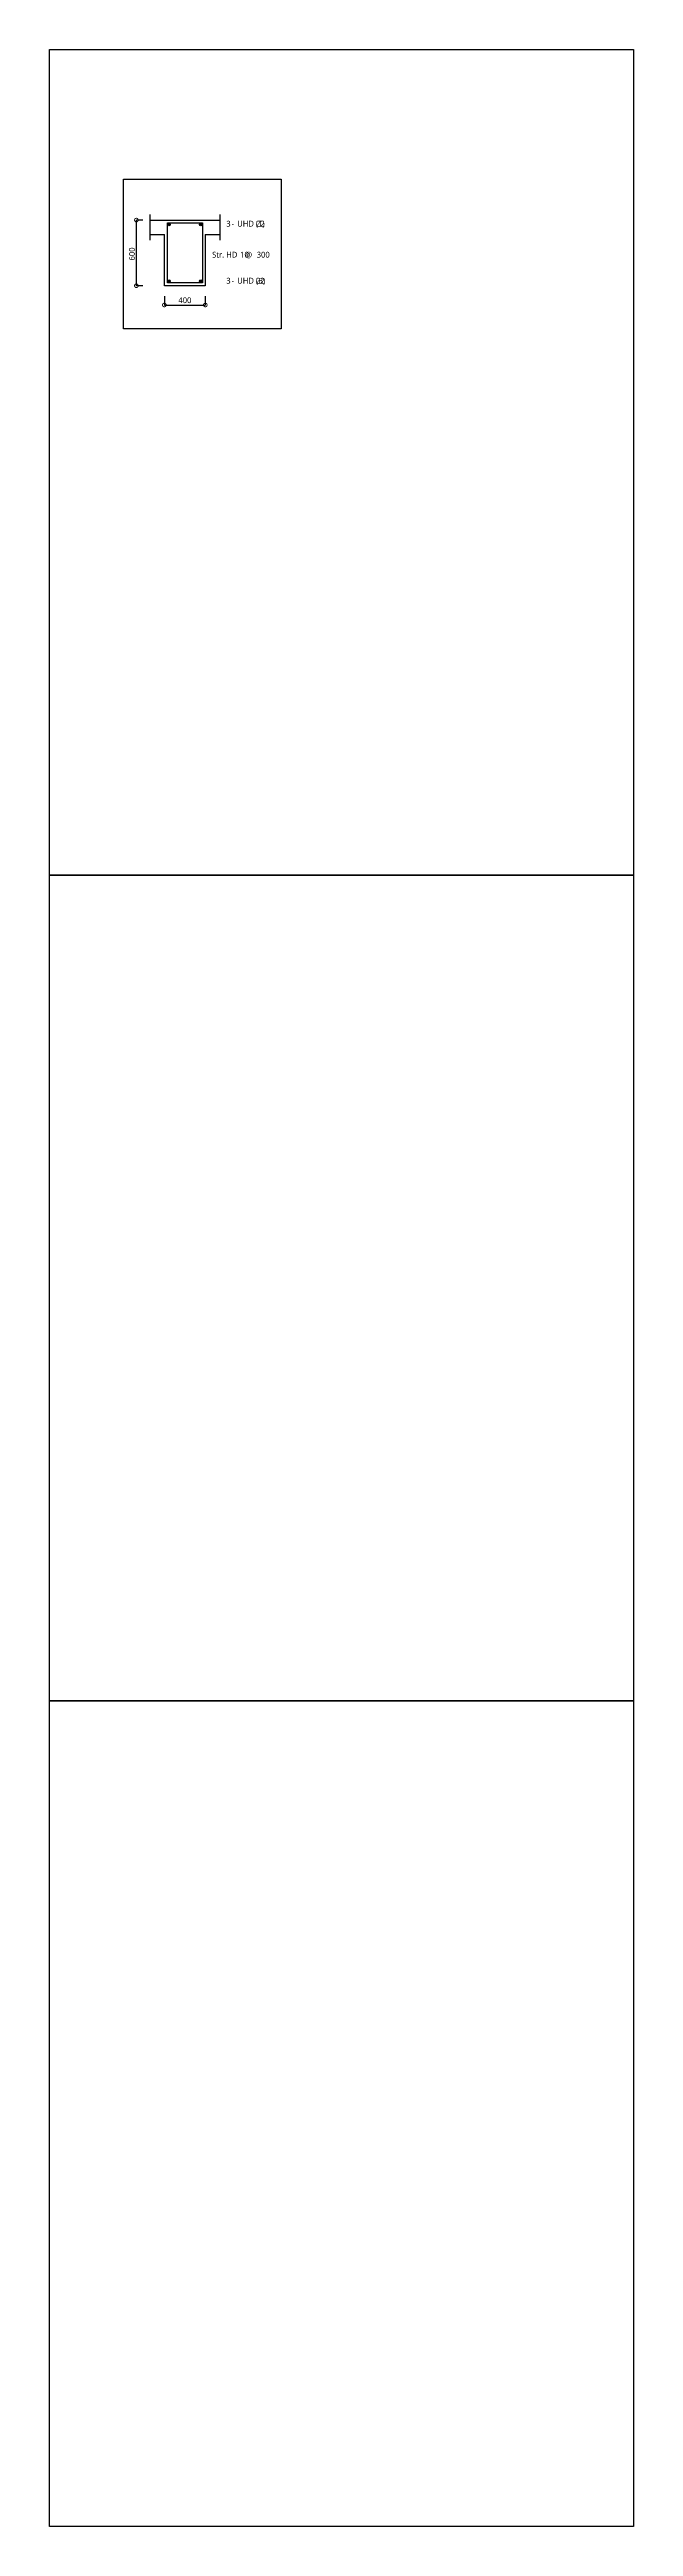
# Model space of a CAD drawing. Extents: x 62919 to 75973, y 70087 to 107139.
# Drawn here: x 66920 to 70921, y 70087 to 87064 of the extents above; entities that cross this region are included whole.
import ezdxf

# ---------------------------------------------------------------- set-up
doc = ezdxf.new("R2010")
doc.units = 0
doc.header["$LTSCALE"] = 50
doc.header["$MEASUREMENT"] = 0
doc.header["$PDMODE"] = 3
doc.layers.get('0').update_dxf_attribs({"linetype": 'CONTINUOUS'})
doc.layers.get('DEFPOINTS').update_dxf_attribs({"color": 156, "linetype": 'CONTINUOUS'})
for name, color, linetype in [('2', 2, 'CONTINUOUS'), ('DIM', 7, 'CONTINUOUS'), ('edit', 1, 'CONTINUOUS'), ('H', 9, 'CONTINUOUS'), ('TEXT', 3, 'CONTINUOUS')]:
    doc.layers.add(name, color=color, linetype=linetype)
doc.styles.add('12', font='malgun.ttf')
doc.styles.get("Standard").update_dxf_attribs({"font": ''})
doc.styles.get('STANDARD').set_extended_font_data('Hancom Gothic')
doc.dimstyles.get("Standard").update_dxf_attribs({"dimtxt": 40, "dimasz": 50, "dimexe": 0.18, "dimexo": 0.0625, "dimgap": 20, "dimtad": 1, "dimdec": 0, "dimzin": 0, "dimdsep": 46, "dimtxsty": 'STANDARD', "dimblk1": 'DOTSMALL', "dimblk2": 'DOTSMALL', "dimsah": 1, "dimcen": 0.09, "dimclrd": 7, "dimclre": 7, "dimclrt": 7, "dimadec": 0, "dimazin": 0, "dimtfac": 1, "dimtdec": 4, "dimtofl": 0, "dimtmove": 0, "dimatfit": 3, "dimldrblk": 'DOTSMALL', "dimfxl": 1, "dimtolj": 1, "dimtzin": 0, "dimarcsym": 0})

# ---------------------------------------------------------------- blocks, each defined once
blk = doc.blocks.new('_DOTSMALL')
at = {"color": 0, "linetype": 'ByBlock', "const_width": 0.5}
blk.add_lwpolyline([(-0.0625, 0, 1), (0.0625, 0, 1)], format="xyb", close=True, dxfattribs=at)
blk = doc.blocks.new('*D108')
at = {"layer": 'DEFPOINTS', "color": 0, "transparency": 16777216}
for p in [(67707, 85373), (67987, 85373), (67987, 85313)]:
    blk.add_point(p, dxfattribs=at)
at = {"layer": 'DIM', "color": 7, "lineweight": -2, "transparency": 16777216}
for p, q in [((67707, 85373), (67707, 85313)), ((67707, 85313), (67987, 85313)), ((67987, 85373), (67987, 85313))]:
    blk.add_line(p, q, dxfattribs=at)
at = {"layer": 'DIM', "color": 7, "lineweight": -2, "transparency": 16777216, "xscale": 50, "yscale": 50, "zscale": 50, "rotation": 180}
blk.add_blockref('_DOTSMALL', (67707, 85313), dxfattribs=at)
at = {"layer": 'DIM', "color": 7, "lineweight": -2, "transparency": 16777216, "xscale": 50, "yscale": 50, "zscale": 50}
blk.add_blockref('_DOTSMALL', (67987, 85313), dxfattribs=at)
blk = doc.blocks.new('*D109')
at = {"layer": 'DEFPOINTS', "color": 0, "transparency": 16777216}
for p in [(67515, 85895), (67560, 85895), (67560, 85445)]:
    blk.add_point(p, dxfattribs=at)
at = {"layer": 'DIM', "color": 7, "lineweight": -2, "transparency": 16777216}
for p, q in [((67560, 85895), (67515, 85895)), ((67515, 85445), (67515, 85895)), ((67560, 85445), (67515, 85445))]:
    blk.add_line(p, q, dxfattribs=at)
at = {"layer": 'DIM', "color": 7, "lineweight": -2, "transparency": 16777216, "xscale": 50, "yscale": 50, "zscale": 50}
for p, rotation in [((67515, 85895), 90), ((67515, 85445), 270)]:
    blk.add_blockref('_DOTSMALL', p, dxfattribs=dict(at, rotation=rotation))

msp = doc.modelspace()

# ---------------------------------------------------------------- linework, layer by layer
for p, q in [((67607.5, 85895.3), (68087.5, 85895.3)), ((67607.5, 85795.3), (67707.5, 85795.3)), ((67707.5, 85445.3), (67707.5, 85795.3)), ((67987.5, 85795.3), (68087.5, 85795.3)), ((67987.5, 85795.3), (67987.5, 85445.3)), ((67987.5, 85445.3), (67707.5, 85445.3))]:
    msp.add_line(p, q)
msp.add_lwpolyline([(67426.5, 86174.9), (68506.5, 86174.9), (68506.5, 85149.9), (67426.5, 85149.9)], close=True)
for centre, radius in [((67737.5, 85865.3), 10), ((67737.5, 85865.3), 7), ((67737.5, 85865.3), 4), ((67737.5, 85865.3), 1), ((67957.5, 85865.3), 10), ((67957.5, 85865.3), 7), ((67957.5, 85865.3), 4), ((67957.5, 85865.3), 1), ((67737.5, 85475.3), 10), ((67737.5, 85475.3), 7), ((67737.5, 85475.3), 4), ((67737.5, 85475.3), 1), ((67957.5, 85475.3), 10), ((67957.5, 85475.3), 7), ((67957.5, 85475.3), 4), ((67957.5, 85475.3), 1)]:
    msp.add_circle(centre, radius)
at = {"layer": '2'}
msp.add_lwpolyline([(67727.5, 85875.3), (67967.5, 85875.3), (67967.5, 85465.3), (67727.5, 85465.3)], close=True, dxfattribs=at)
at = {"layer": 'DEFPOINTS'}
for points in [[(66920, 87064), (70921.4, 87064), (70921.4, 81404.9), (66920, 81404.9)], [(66920, 81404.9), (70921.4, 81404.9), (70921.4, 75745.9), (66920, 75745.9)], [(66920, 75745.9), (70921.4, 75745.9), (70921.4, 70086.8), (66920, 70086.8)]]:
    msp.add_lwpolyline(points, close=True, dxfattribs=at)
at = {"layer": 'H'}
for p, q in [((67607.5, 85932.8), (67607.5, 85757.8)), ((68087.5, 85932.8), (68087.5, 85757.8))]:
    msp.add_line(p, q, dxfattribs=at)

# ---------------------------------------------------------------- texts
at = {"layer": 'edit', "style": '12'}
for s, p in [('3', (68131.2, 85850.2)), ('UHD 22', (68205.9, 85850.2)), ('10    300', (68225.8, 85637.8)), ('3', (68131.2, 85459.5)), ('UHD 22', (68205.9, 85459.5)), ('400', (67802.8, 85326))]:
    msp.add_text(s, height=40, dxfattribs=at).set_placement(p)
msp.add_text('600', height=40, rotation=90, dxfattribs=at).set_placement((67504.4, 85618.3))
at = {"layer": 'TEXT', "style": '12'}
for s, p in [(' -           (T)', (68154.3, 85850.2)), ('Str. HD    @', (68034.1, 85637.8)), (' -           (B)', (68154.3, 85459.2))]:
    msp.add_text(s, height=40, dxfattribs=at).set_placement(p)

# ---------------------------------------------------------------- dimensions: what is measured, and where the dimension line sits
at = {"layer": 'DIM'}
dim = msp.add_linear_dim(base=(67515.3, 85895.3), p1=(67560.4, 85445.3), p2=(67560.4, 85895.3), angle=90, text=' ', dimstyle='STANDARD', dxfattribs=at)
dim.commit()
dim.dimension.update_dxf_attribs({"geometry": '*D109', "text_midpoint": (67515.3, 85670.3)})
dim = msp.add_linear_dim(base=(67987.5, 85313.1), p1=(67707.5, 85373.2), p2=(67987.5, 85373.2), text=' ', dimstyle='STANDARD', dxfattribs=at)
dim.commit()
dim.dimension.update_dxf_attribs({"geometry": '*D108', "text_midpoint": (67847.5, 85313.1)})

doc.saveas('drawing.dxf')
